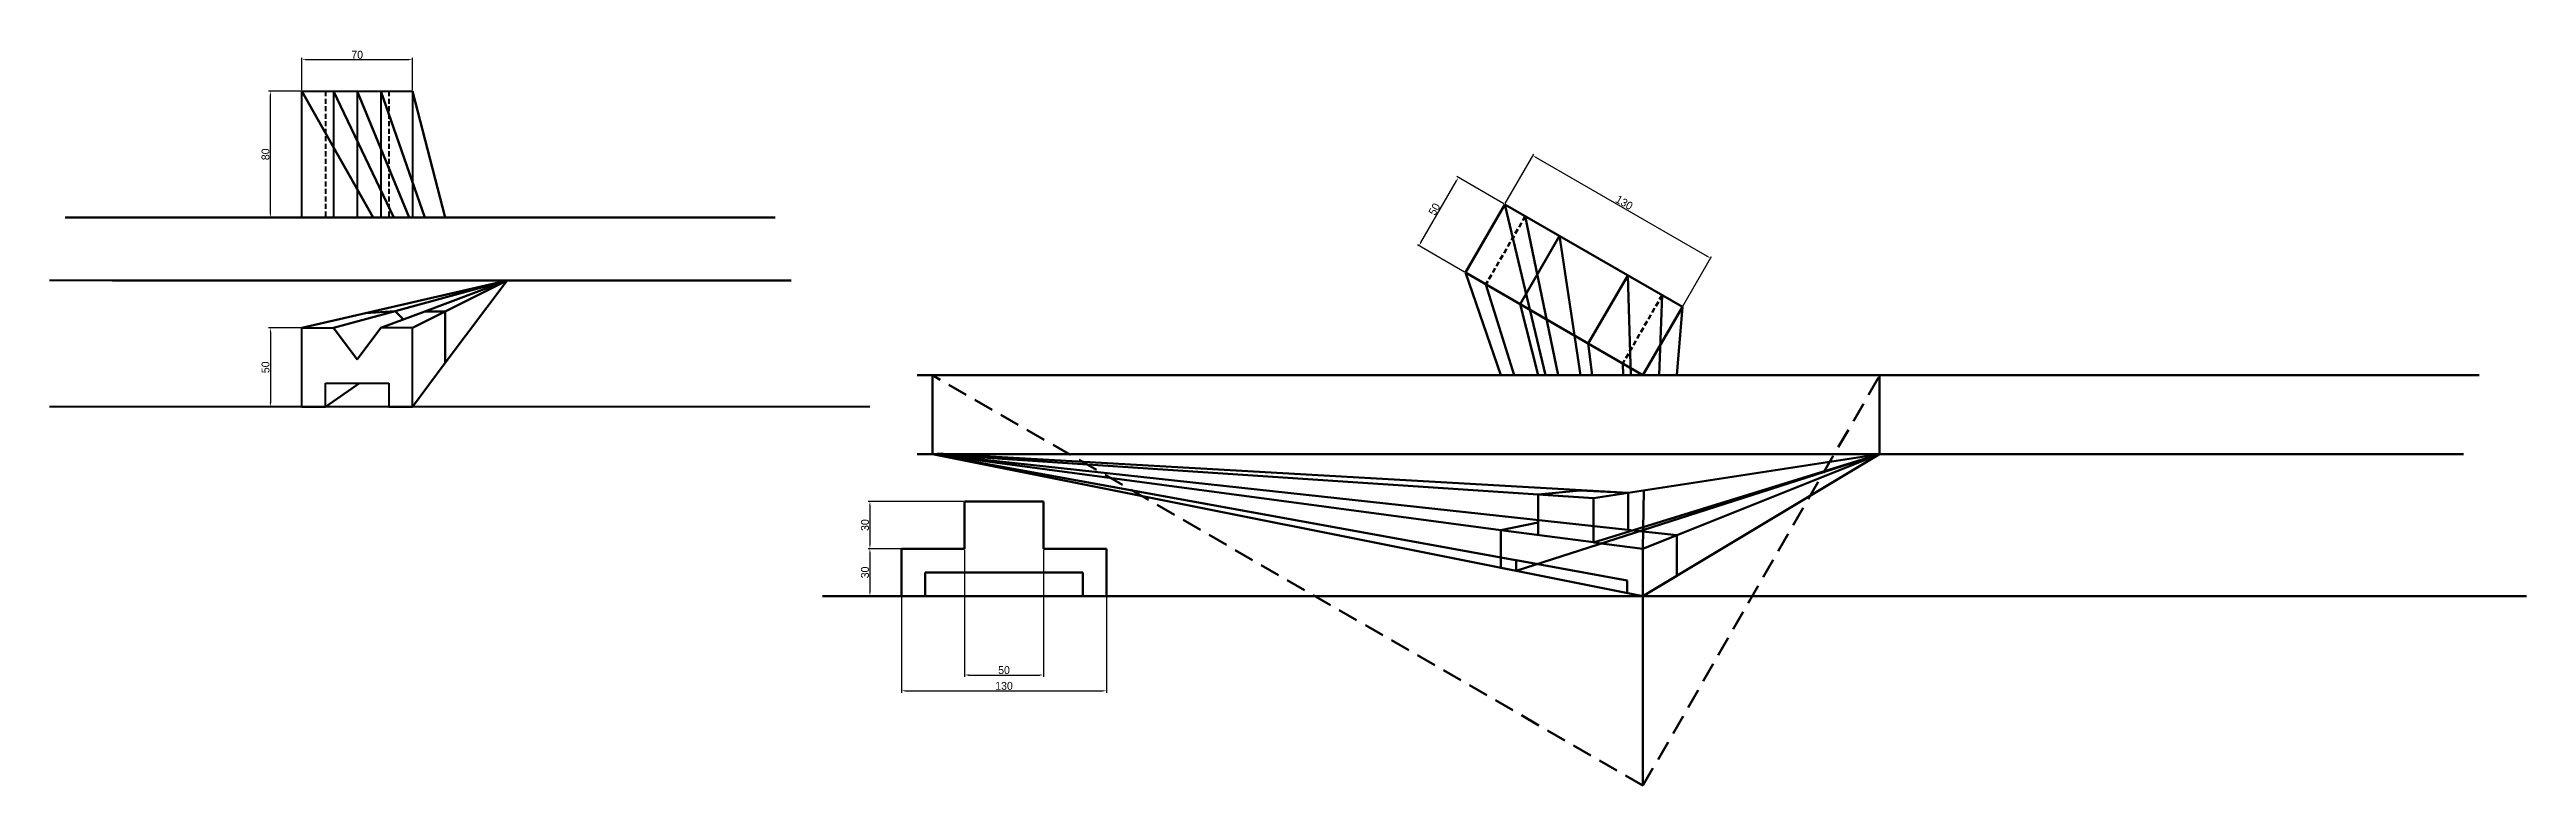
# Model space of a CAD drawing. Header units: millimetres. Extents: x 80 to 2205, y -160 to 308.
# Drawn here: x 80 to 1650, y -160 to 306 of the extents above; entities that cross this region are included whole.
import ezdxf

# ---------------------------------------------------------------- set-up
doc = ezdxf.new("R2010")
doc.units = ezdxf.units.MM
doc.header["$PDMODE"] = 34
doc.linetypes.add('HIDDEN2', pattern=[4.7625, 3.175, -1.5875])
doc.linetypes.add('HIDDENX2', pattern=[19.05, 12.7, -6.35])
doc.layers.add('Layer1', color=5, linetype='HIDDENX2', lineweight=30)
doc.layers.add('Layer3', color=1, linetype='Continuous', lineweight=40)
doc.layers.add('Layer2', color=3, linetype='Continuous')
doc.layers.add('Layer4', color=7, linetype='HIDDEN2')
doc.dimstyles.new('ISO-25', dxfattribs={"dimtxt": 5, "dimasz": 2.5, "dimexe": 1.25, "dimexo": 0.625, "dimtad": 1, "dimtxsty": 'Standard', "dimcen": 2.5, "dimadec": 0, "dimazin": 0, "dimtfac": 1, "dimtmove": 0, "dimatfit": 3, "dimfxl": 1, "dimarcsym": 0})

msp = doc.modelspace()

# ---------------------------------------------------------------- blocks, each defined once
blk = doc.blocks.new('*D2')
at = {"color": 0, "linetype": 'Continuous', "lineweight": -2, "transparency": 16777216}
for p, q in [((240, 280.6), (240, 301.2)), ((242.5, 300), (307.5, 300)), ((310, 280.6), (310, 301.2))]:
    blk.add_line(p, q, dxfattribs=at)
at = {"color": 0, "linetype": 'Continuous', "lineweight": 120, "transparency": 16777216}
for points in [[(242.5, 300.4), (242.5, 299.6), (240, 300)], [(307.5, 300.4), (307.5, 299.6), (310, 300)]]:
    blk.add_solid(points, dxfattribs=at)
at = {"layer": 'Defpoints', "color": 0, "linetype": 'Continuous', "lineweight": 120, "transparency": 16777216}
for p in [(310, 300), (240, 280), (310, 280)]:
    blk.add_point(p, dxfattribs=at)
at = {"color": 0, "linetype": 'Continuous', "lineweight": 70, "transparency": 16777216, "insert": (275, 303.1), "char_height": 5, "attachment_point": 5}
blk.add_mtext('70', dxfattribs=at)
blk = doc.blocks.new('*D3')
at = {"color": 0, "linetype": 'Continuous', "lineweight": -2, "transparency": 16777216}
for p, q in [((239.4, 130), (218.8, 130)), ((220, 127.5), (220, 82.5)), ((239.4, 80), (218.8, 80))]:
    blk.add_line(p, q, dxfattribs=at)
at = {"color": 0, "linetype": 'Continuous', "lineweight": 120, "transparency": 16777216}
for points in [[(219.6, 127.5), (220.4, 127.5), (220, 130)], [(219.6, 82.5), (220.4, 82.5), (220, 80)]]:
    blk.add_solid(points, dxfattribs=at)
at = {"layer": 'Defpoints', "color": 0, "linetype": 'Continuous', "lineweight": 120, "transparency": 16777216}
for p in [(240, 130), (220, 80), (240, 80)]:
    blk.add_point(p, dxfattribs=at)
at = {"color": 0, "linetype": 'Continuous', "lineweight": 70, "transparency": 16777216, "insert": (216.9, 105), "char_height": 5, "attachment_point": 5, "rotation": 90}
blk.add_mtext('50', dxfattribs=at)
blk = doc.blocks.new('*D9')
at = {"color": 0, "linetype": 'Continuous', "lineweight": -2, "transparency": 16777216}
for p, q in [((619.4, -10), (598.8, -10)), ((600, -12.5), (600, -37.5)), ((619.4, -40), (598.8, -40))]:
    blk.add_line(p, q, dxfattribs=at)
at = {"color": 0, "linetype": 'Continuous', "lineweight": 120, "transparency": 16777216}
for points in [[(599.6, -12.5), (600.4, -12.5), (600, -10)], [(599.6, -37.5), (600.4, -37.5), (600, -40)]]:
    blk.add_solid(points, dxfattribs=at)
at = {"layer": 'Defpoints', "color": 0, "linetype": 'Continuous', "lineweight": 120, "transparency": 16777216}
for p in [(620, -10), (600, -40), (620, -40)]:
    blk.add_point(p, dxfattribs=at)
at = {"color": 0, "linetype": 'Continuous', "lineweight": 120, "transparency": 16777216, "insert": (596.9, -25), "char_height": 5, "attachment_point": 5, "rotation": 90}
blk.add_mtext('30', dxfattribs=at)
blk = doc.blocks.new('*D10')
at = {"color": 0, "linetype": 'Continuous', "lineweight": -2, "transparency": 16777216}
for p, q in [((620, -40.6), (620, -101.2)), ((750, -40.6), (750, -101.2)), ((622.5, -100), (747.5, -100))]:
    blk.add_line(p, q, dxfattribs=at)
at = {"color": 0, "linetype": 'Continuous', "lineweight": 120, "transparency": 16777216}
for points in [[(622.5, -99.6), (622.5, -100.4), (620, -100)], [(747.5, -99.6), (747.5, -100.4), (750, -100)]]:
    blk.add_solid(points, dxfattribs=at)
at = {"layer": 'Defpoints', "color": 0, "linetype": 'Continuous', "lineweight": 120, "transparency": 16777216}
for p in [(620, -40), (750, -40), (750, -100)]:
    blk.add_point(p, dxfattribs=at)
at = {"color": 0, "linetype": 'Continuous', "lineweight": 120, "transparency": 16777216, "insert": (685, -96.9), "char_height": 5, "attachment_point": 5}
blk.add_mtext('130', dxfattribs=at)
blk = doc.blocks.new('*D11')
at = {"color": 0, "linetype": 'Continuous', "lineweight": -2, "transparency": 16777216}
for p, q in [((949.3, 184.1), (971.8, 223.1)), ((1001.9, 208.6), (972, 225.9)), ((976.9, 165.3), (947, 182.6))]:
    blk.add_line(p, q, dxfattribs=at)
at = {"color": 0, "linetype": 'Continuous', "lineweight": 120, "transparency": 16777216}
for points in [[(971.4, 223.3), (972.1, 222.9), (973, 225.3)], [(948.9, 184.3), (949.6, 183.9), (948, 182)]]:
    blk.add_solid(points, dxfattribs=at)
at = {"layer": 'Defpoints', "color": 0, "linetype": 'Continuous', "lineweight": 120, "transparency": 16777216}
for p in [(973, 225.3), (1002.4, 208.3), (977.4, 165)]:
    blk.add_point(p, dxfattribs=at)
at = {"color": 0, "linetype": 'Continuous', "lineweight": 120, "transparency": 16777216, "insert": (957.8, 205.2), "char_height": 5, "attachment_point": 5, "rotation": 60}
blk.add_mtext('50', dxfattribs=at)
blk = doc.blocks.new('*D12')
at = {"color": 0, "linetype": 'Continuous', "lineweight": -2, "transparency": 16777216}
for p, q in [((1002.7, 208.8), (1020.9, 240.2)), ((1022.4, 237.9), (1130.6, 175.4)), ((1115.3, 143.8), (1133.4, 175.2))]:
    blk.add_line(p, q, dxfattribs=at)
at = {"color": 0, "linetype": 'Continuous', "lineweight": 120, "transparency": 16777216}
for points in [[(1022.6, 238.3), (1022.2, 237.5), (1020.2, 239.2)], [(1130.9, 175.8), (1130.4, 175), (1132.8, 174.2)]]:
    blk.add_solid(points, dxfattribs=at)
at = {"layer": 'Defpoints', "color": 0, "linetype": 'Continuous', "lineweight": 120, "transparency": 16777216}
for p in [(1002.4, 208.3), (1132.8, 174.2), (1115, 143.3)]:
    blk.add_point(p, dxfattribs=at)
at = {"color": 0, "linetype": 'Continuous', "lineweight": 120, "transparency": 16777216, "insert": (1078.1, 209.4), "char_height": 5, "attachment_point": 5, "rotation": 330}
blk.add_mtext('130', dxfattribs=at)
blk = doc.blocks.new('*D14')
at = {"color": 0, "linetype": 'Continuous', "lineweight": -2, "transparency": 16777216}
for p, q in [((239.4, 280), (218.8, 280)), ((220, 202.5), (220, 277.5)), ((239.4, 200), (218.8, 200))]:
    blk.add_line(p, q, dxfattribs=at)
at = {"color": 0, "linetype": 'Continuous', "lineweight": 120, "transparency": 16777216}
for points in [[(219.6, 277.5), (220.4, 277.5), (220, 280)], [(219.6, 202.5), (220.4, 202.5), (220, 200)]]:
    blk.add_solid(points, dxfattribs=at)
at = {"layer": 'Defpoints', "color": 0, "linetype": 'Continuous', "lineweight": 120, "transparency": 16777216}
for p in [(220, 280), (240, 280), (240, 200)]:
    blk.add_point(p, dxfattribs=at)
at = {"color": 0, "linetype": 'Continuous', "lineweight": 120, "transparency": 16777216, "insert": (216.9, 240), "char_height": 5, "attachment_point": 5, "rotation": 90}
blk.add_mtext('80', dxfattribs=at)
blk = doc.blocks.new('*D18')
at = {"color": 0, "linetype": 'Continuous', "lineweight": -2, "transparency": 16777216}
for p, q in [((660, -10.6), (660, -91.2)), ((710, -10.6), (710, -91.2)), ((662.5, -90), (707.5, -90))]:
    blk.add_line(p, q, dxfattribs=at)
at = {"color": 0, "linetype": 'Continuous', "lineweight": 120, "transparency": 16777216}
for points in [[(662.5, -89.6), (662.5, -90.4), (660, -90)], [(707.5, -89.6), (707.5, -90.4), (710, -90)]]:
    blk.add_solid(points, dxfattribs=at)
at = {"layer": 'Defpoints', "color": 0, "linetype": 'Continuous', "lineweight": 120, "transparency": 16777216}
for p in [(660, -10), (710, -10), (710, -90)]:
    blk.add_point(p, dxfattribs=at)
at = {"color": 0, "linetype": 'Continuous', "lineweight": 120, "transparency": 16777216, "insert": (685, -86.9), "char_height": 5, "attachment_point": 5}
blk.add_mtext('50', dxfattribs=at)
blk = doc.blocks.new('*D19')
at = {"color": 0, "linetype": 'Continuous', "lineweight": -2, "transparency": 16777216}
for p, q in [((659.4, 20), (598.8, 20)), ((600, 17.5), (600, -7.5)), ((659.4, -10), (598.8, -10))]:
    blk.add_line(p, q, dxfattribs=at)
at = {"color": 0, "linetype": 'Continuous', "lineweight": 120, "transparency": 16777216}
for points in [[(599.6, 17.5), (600.4, 17.5), (600, 20)], [(599.6, -7.5), (600.4, -7.5), (600, -10)]]:
    blk.add_solid(points, dxfattribs=at)
at = {"layer": 'Defpoints', "color": 0, "linetype": 'Continuous', "lineweight": 120, "transparency": 16777216}
for p in [(660, 20), (600, -10), (660, -10)]:
    blk.add_point(p, dxfattribs=at)
at = {"color": 0, "linetype": 'Continuous', "lineweight": 120, "transparency": 16777216, "insert": (596.9, 5), "char_height": 5, "attachment_point": 5, "rotation": 90}
blk.add_mtext('30', dxfattribs=at)

# ---------------------------------------------------------------- dimensions: what is measured, and where the dimension line sits
at = {"color": 6, "linetype": 'Continuous', "lineweight": 70}
dim = msp.add_linear_dim(base=(310, 300), p1=(240, 280), p2=(310, 280), dimstyle='ISO-25', dxfattribs=at)
dim.commit()
dim.dimension.update_dxf_attribs({"geometry": '*D2', "text_midpoint": (275, 303.125)})
at = {"color": 6, "linetype": 'Continuous', "lineweight": 120, "transparency": 16777216}
for base, p1, p2, picture, middle in [((220, 280), (240, 200), (240, 280), '*D14', (216.875, 240)), ((600, -10), (660, 20), (660, -10), '*D19', (596.875, 5)), ((600, -40), (620, -10), (620, -40), '*D9', (596.875, -25))]:
    dim = msp.add_linear_dim(base=base, p1=p1, p2=p2, angle=90, dimstyle='ISO-25', dxfattribs=at)
    dim.commit()
    dim.dimension.update_dxf_attribs({"geometry": picture, "text_midpoint": middle})
for p1, p2, distance, picture, middle in [((1002.417, 208.301), (1115, 143.301), 35.622, '*D12', (1078.082, 209.357)), ((977.417, 165), (1002.417, 208.301), 33.923, '*D11', (957.832, 205.175))]:
    dim = msp.add_aligned_dim(p1=p1, p2=p2, distance=distance, dimstyle='ISO-25', dxfattribs=at)
    dim.commit()
    dim.dimension.update_dxf_attribs({"geometry": picture, "text_midpoint": middle})
at = {"color": 6, "linetype": 'Continuous', "lineweight": 70}
dim = msp.add_linear_dim(base=(220, 80), p1=(240, 130), p2=(240, 80), angle=90, dimstyle='ISO-25', dxfattribs=at)
dim.commit()
dim.dimension.update_dxf_attribs({"geometry": '*D3', "text_midpoint": (216.875, 105)})
at = {"color": 6, "linetype": 'Continuous', "lineweight": 120, "transparency": 16777216}
for base, p1, p2, picture, middle in [((710, -90), (660, -10), (710, -10), '*D18', (685, -86.875)), ((750, -100), (620, -40), (750, -40), '*D10', (685, -96.875))]:
    dim = msp.add_linear_dim(base=base, p1=p1, p2=p2, dimstyle='ISO-25', dxfattribs=at)
    dim.commit()
    dim.dimension.update_dxf_attribs({"geometry": picture, "text_midpoint": middle})

# ---------------------------------------------------------------- linework, layer by layer
at = {"linetype": 'Continuous', "lineweight": 40}
for p, q in [((240, 200), (240, 280)), ((240, 280), (310, 280)), ((260, 280), (260, 200)), ((275, 280), (275, 200)), ((290, 280), (290, 200)), ((310, 280), (310, 200)), ((120, 160), (80, 160)), ((600, 80), (80, 80)), ((80, 80), (80, 80)), ((600, 80), (600, 80))]:
    msp.add_line(p, q, dxfattribs=at)
at = {"color": 5, "linetype": 'Continuous', "lineweight": 70}
for p, q in [((977.417, 165), (1002.417, 208.301)), ((1115, 143.301), (1002.417, 208.301)), ((1090, 100), (977.417, 165)), ((1090, 100), (1115, 143.301)), ((710, 20), (660, 20)), ((660, 20), (660, -10)), ((710, -10), (710, 20)), ((660, -10), (620, -10)), ((620, -10), (620, -40)), ((750, -10), (710, -10)), ((750, -40), (750, -10)), ((635, -40), (635, -25)), ((635, -25), (735, -25)), ((735, -25), (735, -40)), ((620, -40), (635, -40)), ((735, -40), (750, -40))]:
    msp.add_line(p, q, dxfattribs=at)
at = {"color": 18, "linetype": 'Continuous', "lineweight": 158, "true_color": 0x000000, "transparency": 16777216}
for p, q in [((1028.171, 100), (1002.417, 208.301)), ((1036.247, 100), (1015.407, 200.801)), ((1050.48, 100), (1037.058, 188.301)), ((1082.247, 100), (1080.359, 163.301)), ((1100.179, 100), (1102.165, 150.712))]:
    msp.add_line(p, q, dxfattribs=at)
at = {"linetype": 'Continuous', "lineweight": 70}
for p, q in [((240, 200), (90, 200)), ((120, 160), (550, 160)), ((750, 100), (1410, 100))]:
    msp.add_line(p, q, dxfattribs=at)
at = {"color": 18, "linetype": 'Continuous', "lineweight": 120, "true_color": 0x000000, "transparency": 16777216}
for p, q in [((220, 200), (540, 200)), ((639.667, 50), (999.933, 1.875))]:
    msp.add_line(p, q, dxfattribs=at)
at = {"color": 18, "linetype": 'Continuous', "lineweight": 158, "true_color": 0x000000}
for p, q in [((999.933, 100), (977.417, 165)), ((1008.444, 100), (990.407, 157.5)), ((1023.557, 100), (1012.058, 145)), ((1111.431, 100), (1115, 143.301)), ((1057.833, 100), (1055.359, 120)), ((1077.52, 100), (1077.165, 107.41))]:
    msp.add_line(p, q, dxfattribs=at)
at = {"color": 18, "linetype": 'Continuous', "lineweight": 70, "true_color": 0x000000}
for p, q in [((750, 100), (630, 100)), ((639.667, 100), (639.667, 50)), ((1240, 99.808), (1240, 50)), ((1410, 100), (1620, 100)), ((750, 50), (630, 50)), ((1090, 50), (750, 50)), ((750, 50), (1420, 50)), ((1420, 50), (1610, 50)), ((750, -40), (570, -40)), ((1090, -40), (750, -40)), ((1090, -40), (1430, -40)), ((1090, -40), (1090, -160)), ((1430, -40), (1650, -40))]:
    msp.add_line(p, q, dxfattribs=at)
at = {"color": 242, "linetype": 'HIDDENX2', "lineweight": 120, "true_color": 0xcd2027, "transparency": 16777216}
for q in [(639.667, 100), (1240, 99.808)]:
    msp.add_line((1090, -160), q, dxfattribs=at)
at = {"linetype": 'Continuous', "lineweight": 120}
for p, q in [((1111.431, -1.428), (639.667, 50)), ((1080.644, 25.368), (642.79, 50.375)), ((1058.647, 22.089), (1240, 50)), ((1090, -40), (1240, 50)), ((1023.557, 24.426), (1023.557, 0)), ((1058.647, 22.089), (1023.557, 24.426)), ((1058.647, 22.089), (1058.647, 4.326)), ((1090, -10), (1090.464, 26.985)), ((1111.431, -1.428), (1111.431, -27.141))]:
    msp.add_line(p, q, dxfattribs=at)
at = {"color": 7, "linetype": 'Continuous', "lineweight": 120, "transparency": 16777216}
for p, q in [((1010.478, -17.369), (639.667, 50)), ((639.667, 50), (999.933, 1.875)), ((639.667, 50), (1023.557, 24.426))]:
    msp.add_line(p, q, dxfattribs=at)
at = {"color": 1, "linetype": 'Continuous', "lineweight": 120, "transparency": 16777216}
msp.add_line((999.933, 1.871), (1058.647, -5.831), dxfattribs=at)
at = {"layer": 'Layer1', "linetype": 'Continuous', "lineweight": 70}
for p, q in [((298.261, 200), (260, 280)), ((308.043, 200), (275, 280)), ((317.826, 200), (290, 280)), ((330.87, 200), (310, 280))]:
    msp.add_line(p, q, dxfattribs=at)
at = {"layer": 'Layer1', "color": 5, "linetype": 'Continuous', "lineweight": 120, "transparency": 16777216}
for p in [(280.168, 139.27), (299.012, 140.64), (317.826, 140.435), (330.87, 107.826), (330.87, 140.435)]:
    msp.add_line(p, (370, 160), dxfattribs=at)
at = {"layer": 'Layer1', "color": 1, "linetype": 'Continuous', "lineweight": 70}
for p, q in [((275, 110), (260, 130)), ((275, 110), (290, 130)), ((255, 80), (276.563, 95))]:
    msp.add_line(p, q, dxfattribs=at)
at = {"layer": 'Layer2', "color": 1, "linetype": 'Continuous', "lineweight": 70}
msp.add_line((330.87, 140.435), (330.87, 107.826), dxfattribs=at)
at = {"layer": 'Layer3', "color": 5, "linetype": 'Continuous', "lineweight": 70}
msp.add_line((285.217, 200), (240, 280), dxfattribs=at)
at = {"layer": 'Layer3', "color": 1, "linetype": 'Continuous', "lineweight": 70}
for p, q in [((240, 130), (280.168, 139.27)), ((310, 80), (330.87, 107.826)), ((1058.647, 22.089), (1023.557, 24.426))]:
    msp.add_line(p, q, dxfattribs=at)
at = {"layer": 'Layer3', "linetype": 'Continuous', "lineweight": 40}
for p, q in [((240, 80), (240, 130)), ((240, 130), (260, 130)), ((260, 130), (260, 130)), ((310, 130), (290, 130)), ((310, 80), (310, 130)), ((255, 80), (255, 95)), ((255, 95), (295, 95)), ((295, 95), (295, 80)), ((240, 80), (255, 80)), ((295, 80), (310, 80))]:
    msp.add_line(p, q, dxfattribs=at)
at = {"layer": 'Layer3', "linetype": 'Continuous', "lineweight": 70}
for p, q in [((260, 130), (299.012, 140.64)), ((299.012, 140.64), (280.168, 139.27)), ((290, 130), (317.826, 140.435)), ((299.012, 140.64), (304.417, 135.406)), ((310, 130), (330.87, 140.435)), ((330.87, 140.435), (317.826, 140.435))]:
    msp.add_line(p, q, dxfattribs=at)
at = {"layer": 'Layer3', "color": 18, "linetype": 'Continuous', "lineweight": 120, "true_color": 0x000000}
for p, q in [((1090, -40), (639.667, 50)), ((1090, -10), (1240, 50))]:
    msp.add_line(p, q, dxfattribs=at)
at = {"layer": 'Layer3', "linetype": 'Continuous', "lineweight": 120}
for p, q in [((1009.622, -23.936), (1240, 50)), ((1240, 50), (1058.647, -5.948)), ((1050, 26.886), (1023.557, 24.426)), ((1023.557, 24.426), (1023.557, -1.224)), ((1050, 26.886), (1080.695, 25.482)), ((1080.695, 25.482), (1058.647, 22.089)), ((1058.647, 22.089), (1058.647, 22.089)), ((1058.647, 22.089), (1058.647, -5.827)), ((1080.695, 25.482), (1080.695, 25.482)), ((1080.695, 25.482), (1080.695, 25.482)), ((1080.695, 25.482), (1080.695, 1.923)), ((1111.431, -1.428), (1090, 0.909)), ((1090, -10), (1058.647, -5.948)), ((1060.523, -6.073), (1060.523, -6.073)), ((1060.523, -6.073), (1060.523, -6.073)), ((1090, -10), (1111.431, -1.428)), ((1090, -10), (1111.431, -1.428)), ((1090, -40), (1090, -10)), ((1090, -40), (1090, -10)), ((1111.431, -1.428), (1111.431, -27.141)), ((1111.431, -1.428), (1111.431, -27.141)), ((1009.622, -17.214), (1009.622, -23.936)), ((1080, -30), (1080, -38.001)), ((1111.431, -27.141), (1090, -40))]:
    msp.add_line(p, q, dxfattribs=at)
at = {"layer": 'Layer3', "color": 1, "linetype": 'Continuous', "lineweight": 120, "transparency": 16777216}
for p, q in [((1023.557, 6.611), (999.933, 1.875)), ((999.933, -20), (999.933, -22)), ((999.933, -22), (1009.622, -23.936)), ((1080, -30), (1009.622, -17.214))]:
    msp.add_line(p, q, dxfattribs=at)
at = {"layer": 'Layer3', "color": 1, "linetype": 'Continuous', "lineweight": 120}
for p, q in [((999.933, -22), (999.933, 1.875)), ((1058.647, 4.202), (1058.647, -5.948))]:
    msp.add_line(p, q, dxfattribs=at)
at = {"layer": 'Layer4', "color": 252, "linetype": 'HIDDEN2', "lineweight": 40, "true_color": 0x939598}
for p, q in [((255, 280), (255, 200)), ((295, 280), (295, 200))]:
    msp.add_line(p, q, dxfattribs=at)
at = {"layer": 'Layer4', "color": 9, "linetype": 'HIDDEN2', "lineweight": 70, "true_color": 0xc7c8ca}
for p, q in [((1002.417, 208.301), (1002.417, 208.301)), ((1015.407, 200.801), (990.407, 157.5)), ((1102.165, 150.712), (1077.165, 107.41))]:
    msp.add_line(p, q, dxfattribs=at)
at = {"layer": 'Layer4', "color": 18, "linetype": 'Continuous', "lineweight": 158, "true_color": 0x000000}
for p, q in [((1012.058, 145), (1037.058, 188.301)), ((1055.359, 120), (1080.359, 163.301))]:
    msp.add_line(p, q, dxfattribs=at)

msp.set_redraw_order([(e.dxf.handle, doc.entitydb.next_handle()) for e in msp.query("TEXT MTEXT ATTDEF DIMENSION ARC_DIMENSION")])  # texts and dimensions are drawn at this point

doc.saveas('drawing.dxf')
